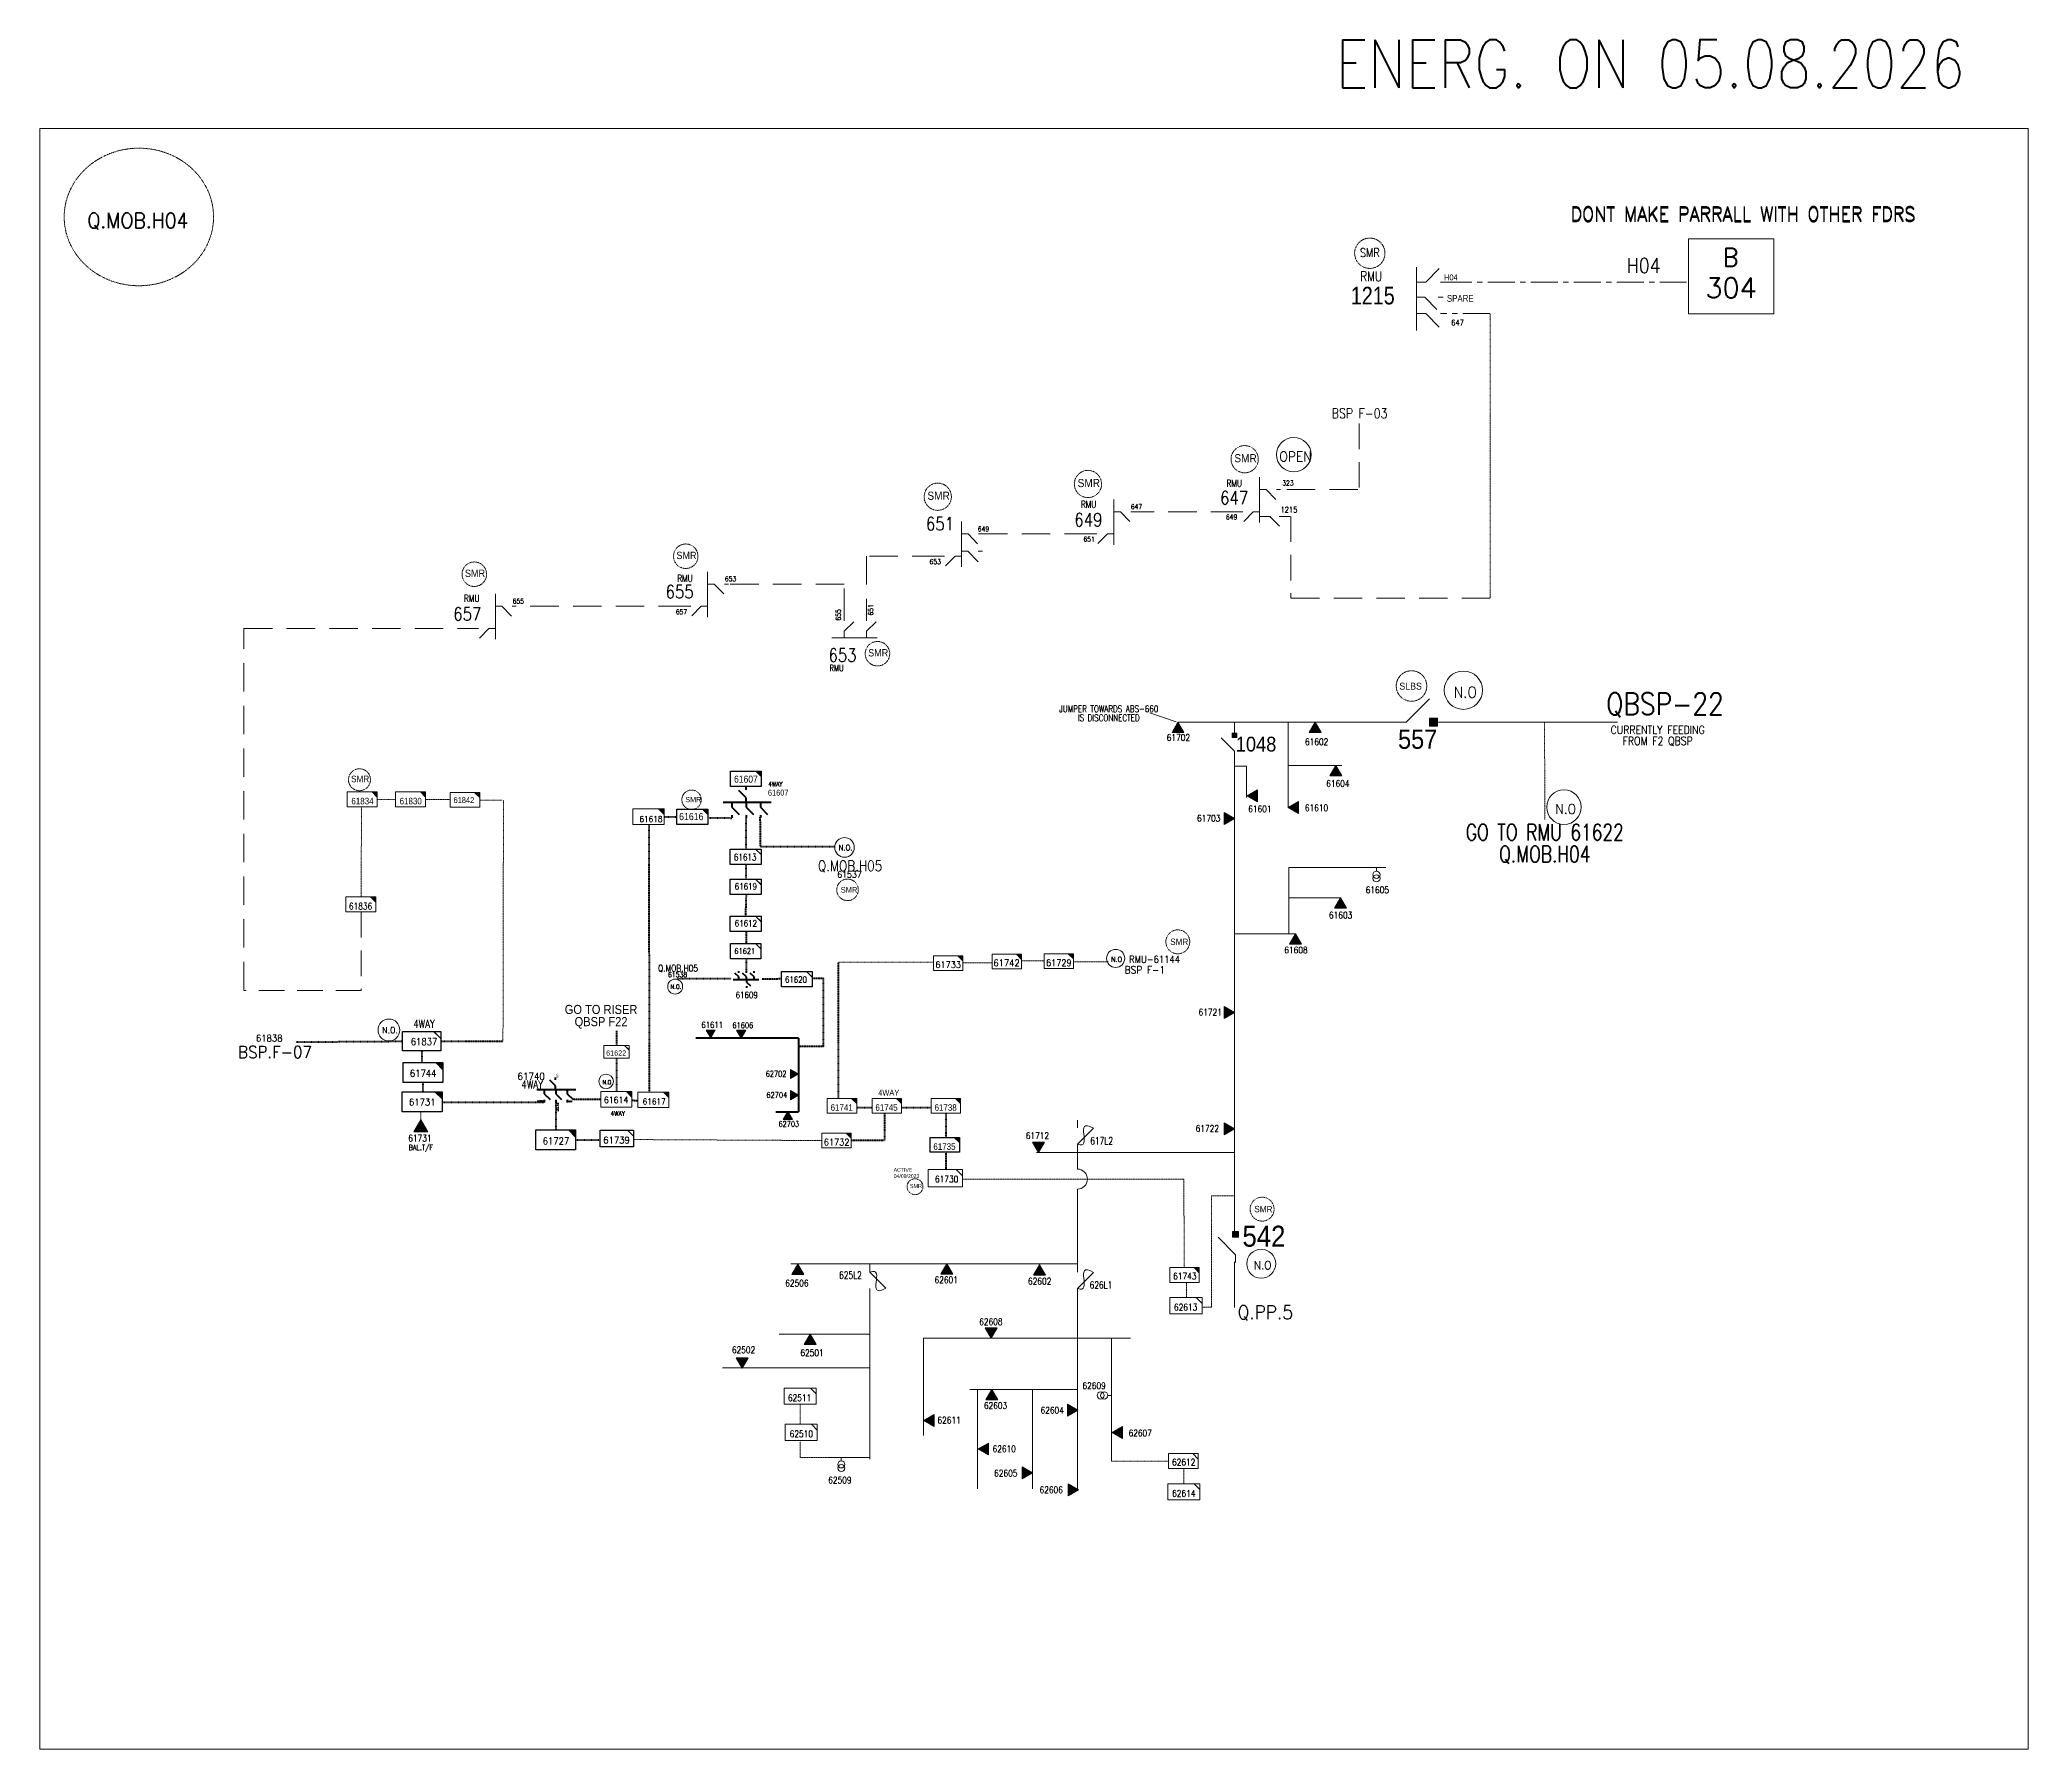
# Model space of a CAD drawing. Header units: metres. Extents: x 65984 to 144644, y -19036 to 23726.
# Drawn here: x 90215 to 92260, y 11497 to 13256 of the extents above; entities that cross this region are included whole.
import ezdxf
from ezdxf.enums import TextEntityAlignment as Align

# ---------------------------------------------------------------- set-up
doc = ezdxf.new("R2010")
doc.units = ezdxf.units.M
doc.header["$MEASUREMENT"] = 0
for name, pattern in [('( Center )', [2, 1.25, -0.25, 0.25, -0.25]), ('DGN Style 2', [0.023128, 0, -0.023128]), ('DGN Style 3', [0.013877, 0, -0.013877]), ('HIDDEN2', [2381.25, 1587.5, -793.75])]:
    doc.linetypes.add(name, pattern=pattern)
doc.layers.get('0').update_dxf_attribs({"color": 95, "lineweight": 40})
for name, color, linetype, lineweight in [('ABS', 7, 'Continuous', 40), ('ABS NUMBER', 112, 'Continuous', 30), ('d_eos', 111, 'Continuous', 40), ('d_eos no', 121, 'Continuous', 40), ('d_fco text', 95, 'Continuous', 40), ('d_switch', 95, 'Continuous', 40), ('d_tf', 1, 'Continuous', 40), ('d_tf no', 6, 'Continuous', 40), ('d_ug cable', 95, 'Continuous', 40), ('d_village name', 7, 'Continuous', 40), ('FDR  1  16', 234, 'Continuous', 40), ('fedr no', 95, 'Continuous', 40), ('GRID STATION  04', 7, 'Continuous', 40), ('Level 37', 7, 'Continuous', 0), ('O H MAIN FEEDER', 4, 'Continuous', 100), ('SW N O', 114, 'Continuous', 30)]:
    doc.layers.add(name, color=color, linetype=linetype, lineweight=lineweight)
doc.styles.add('NASKHF', font='naskhf.shx', dxfattribs={"height": 8})
doc.styles.add('Style-Arial', font='arial.ttf')
doc.styles.add('Style-ENGINEERING', font='ENGINEERING.shx')
doc.styles.add('Style-msdefault', font='msdefault.shx')
doc.styles.add('Style-simplex', font='simplex.shx')
doc.styles.add('Style-STANDARD', font='STANDARD.shx')

msp = doc.modelspace()

# ---------------------------------------------------------------- texts
at = {"color": 7, "linetype": 'Continuous', "lineweight": 13, "ltscale": 1.44, "style": 'Style-STANDARD', "width": 0.833333}
for s, p in [('617L2', (91307.1, 12122.8)), ('625L2', (91048.7, 11984.6)), ('626L1', (91306.4, 11974.5))]:
    msp.add_text(s, height=7.37, dxfattribs=at).set_placement(p, align=Align.MIDDLE_CENTER)
at = {"color": 6, "linetype": 'Continuous', "lineweight": 80, "ltscale": 1.918289, "insert": (91762.9, 12428.2), "char_height": 16.863, "attachment_point": 5, "line_spacing_factor": 0.8, "style": 'Style-STANDARD'}
msp.add_mtext('\\H1x;\\W0.833333;GO TO RMU 61622\\PQ.MOB.H04', dxfattribs=at)
at = {"layer": 'ABS NUMBER', "color": 7, "lineweight": 13, "style": 'Style-Arial', "width": 0.88}
msp.add_text('1048', height=15.26, dxfattribs=at).set_placement((91465.9, 12530.9), align=Align.MIDDLE_CENTER)
at = {"layer": 'ABS NUMBER', "color": 2, "lineweight": 13, "style": 'Style-Arial', "width": 0.88}
for s, height, p in [('557', 19.67, (91632.1, 12535.9)), ('542', 21.55, (91474, 12024.7))]:
    msp.add_text(s, height=height, dxfattribs=at).set_placement(p, align=Align.MIDDLE_CENTER)
at = {"layer": 'd_eos no', "color": 7, "linetype": 'Continuous', "lineweight": 13, "ltscale": 0.8397, "style": 'Style-msdefault', "width": 0.833333}
msp.add_text('H04', height=5.99, dxfattribs=at).set_placement((91659.3, 13008.1))
at = {"layer": 'd_eos no', "color": 2, "linetype": 'Continuous', "lineweight": 13, "ltscale": 1.5552, "style": 'Style-msdefault', "width": 0.833333}
msp.add_text('1215', height=18.2, dxfattribs=at).set_placement((91563.4, 12983.2))
at = {"layer": 'd_tf no', "color": 1, "linetype": 'Continuous', "lineweight": 40, "style": 'Style-msdefault', "width": 0.945946}
for s, height, p in [('SLBS', 7.17, (91613.3, 12594.1)), ('SMR', 5.35, (90878.9, 12476.5)), ('SMR', 5.95, (91038.6, 12384)), ('SMR', 6.61, (91377.6, 12330.9)), ('SMR', 6.61, (91464.2, 12055.9))]:
    msp.add_text(s, height=height, dxfattribs=at).set_placement(p, align=Align.TOP_LEFT)
at = {"layer": 'd_tf no', "color": 1, "linetype": 'Continuous', "lineweight": 13, "ltscale": 1.44, "width": 0.909091}
for s, height, style, p in [('61702', 6.76, 'Style-STANDARD', (91386, 12537.6)), ('61602', 6.76, 'Style-STANDARD', (91528.2, 12533.3)), ('61604', 6.76, 'Style-STANDARD', (91550.1, 12490.3)), ('61830', 6.76, 'Style-msdefault', (90596.4, 12472.3)), ('61703', 6.76, 'Style-STANDARD', (91417.2, 12454.6)), ('61601', 6.76, 'Style-STANDARD', (91469.8, 12464.2)), ('61610', 6.76, 'Style-STANDARD', (91528.1, 12465.3)), ('61605', 6.76, 'Style-STANDARD', (91590.7, 12380.9)), ('61836', 6.76, 'Style-STANDARD', (90544.8, 12364.1)), ('61603', 6.76, 'Style-STANDARD', (91552.9, 12354.9)), ('61608', 6.76, 'Style-STANDARD', (91507, 12319.1)), ('61733', 6.76, 'Style-simplex', (91149.2, 12304)), ('61729', 6.76, 'Style-simplex', (91263, 12306)), ('61721', 6.76, 'Style-STANDARD', (91418.7, 12255.1)), ('61741', 6.76, 'Style-msdefault', (91039.7, 12157.1)), ('61745', 6.76, 'Style-msdefault', (91085.8, 12157.1)), ('61738', 6.76, 'Style-msdefault', (91146.6, 12157.1)), ('61731', 6.76, 'Style-STANDARD', (90605.9, 12125.5)), ('61712', 6.76, 'Style-STANDARD', (91241, 12128.1)), ('61722', 6.76, 'Style-STANDARD', (91415.8, 12135.6)), ('BAL.T/F', 5.29, 'Style-STANDARD', (90606.8, 12116)), ('61732', 6.76, 'Style-simplex', (91034.5, 12121.4)), ('61743', 6.76, 'Style-STANDARD', (91392.6, 11983.7)), ('62506', 6.76, 'Style-STANDARD', (90993.6, 11976.4)), ('62601', 6.76, 'Style-STANDARD', (91147.2, 11979.7)), ('62602', 6.76, 'Style-STANDARD', (91243.3, 11978.4)), ('62613', 6.76, 'Style-STANDARD', (91393.5, 11951.6)), ('62608', 6.76, 'Style-STANDARD', (91193.1, 11936.7)), ('62502', 6.76, 'Style-STANDARD', (90938.8, 11907.7)), ('62501', 6.76, 'Style-STANDARD', (91009.2, 11904.8)), ('62609', 6.76, 'Style-STANDARD', (91299.3, 11870.9)), ('62511', 6.76, 'Style-STANDARD', (90996.4, 11858.4)), ('62603', 6.76, 'Style-STANDARD', (91198, 11850.4)), ('62604', 6.76, 'Style-STANDARD', (91256.2, 11845.6)), ('62510', 6.76, 'Style-STANDARD', (90998.2, 11821.4)), ('62611', 6.76, 'Style-STANDARD', (91150.2, 11835.4)), ('62607', 6.76, 'Style-STANDARD', (91346.8, 11822.2)), ('62610', 6.76, 'Style-STANDARD', (91206.9, 11805.9)), ('62605', 6.76, 'Style-STANDARD', (91208.5, 11780.8)), ('62612', 6.76, 'Style-STANDARD', (91391.5, 11792.3)), ('62509', 6.76, 'Style-STANDARD', (91037.8, 11773.8)), ('62606', 6.76, 'Style-STANDARD', (91255.2, 11763.7)), ('62614', 6.76, 'Style-STANDARD', (91391.6, 11760.1))]:
    msp.add_text(s, height=height, dxfattribs=dict(at, style=style)).set_placement(p, align=Align.MIDDLE_CENTER)
at = {"layer": 'd_tf no', "color": 1, "linetype": 'Continuous', "lineweight": 40, "ltscale": 1.45655, "style": 'Style-msdefault', "width": 0.909091}
msp.add_text('61607', height=7.21, dxfattribs=at).set_placement((90941.2, 12494.9), align=Align.MIDDLE_CENTER)
at = {"layer": 'd_tf no', "color": 1, "linetype": 'Continuous', "lineweight": 13, "ltscale": 1.296, "width": 0.909091}
for s, style, p in [('61842', 'Style-msdefault', (90651.1, 12473.3)), ('61618', 'Style-simplex', (90843.5, 12453.8)), ('61617', 'Style-simplex', (90846.8, 12163.3))]:
    msp.add_text(s, height=6.08, dxfattribs=dict(at, style=style)).set_placement(p, align=Align.MIDDLE_CENTER)
at = {"layer": 'd_tf no', "color": 7, "linetype": 'Continuous', "lineweight": 40, "ltscale": 1.296, "style": 'Style-msdefault', "width": 0.909091}
msp.add_text('61607', height=6.08, dxfattribs=at).set_placement((90974.4, 12481), align=Align.MIDDLE_CENTER)
at = {"layer": 'd_tf no', "color": 7, "linetype": 'Continuous', "lineweight": 13, "ltscale": 1.296, "style": 'Style-simplex', "width": 0.909091}
for p in [(90971.5, 12489.8), (90809.4, 12150.9)]:
    msp.add_text('4WAY', height=4.76, dxfattribs=at).set_placement(p, align=Align.MIDDLE_CENTER)
at = {"layer": 'd_tf no', "color": 2, "linetype": 'Continuous', "lineweight": 13, "ltscale": 1.44, "width": 0.909091}
for s, style, p in [('61834', 'Style-msdefault', (90546.8, 12472.3)), ('61730', 'Style-STANDARD', (91147.7, 12083.5))]:
    msp.add_text(s, height=6.76, dxfattribs=dict(at, style=style)).set_placement(p, align=Align.MIDDLE_CENTER)
at = {"layer": 'd_tf no', "color": 2, "linetype": 'Continuous', "lineweight": 40, "ltscale": 1.479549, "style": 'Style-msdefault', "width": 0.909091}
msp.add_text('61616', height=7.4, dxfattribs=at).set_placement((90885, 12456.4), align=Align.MIDDLE_CENTER)
at = {"layer": 'd_tf no', "color": 1, "linetype": 'Continuous', "lineweight": 40, "ltscale": 0.999472, "style": 'Style-STANDARD', "width": 0.909091}
msp.add_text('61613', height=6.55, dxfattribs=at).set_placement((90940.4, 12414.6), align=Align.MIDDLE_CENTER)
at = {"layer": 'd_tf no', "color": 1, "linetype": 'Continuous', "lineweight": 40, "ltscale": 0.990824, "style": 'Style-STANDARD', "width": 0.909091}
for s, p in [('61619', (90941.2, 12384.5)), ('61612', (90941.2, 12346.5))]:
    msp.add_text(s, height=6.48, dxfattribs=at).set_placement(p, align=Align.MIDDLE_CENTER)
at = {"layer": 'd_tf no', "color": 1, "linetype": 'Continuous', "lineweight": 40, "ltscale": 0.891742, "style": 'Style-STANDARD', "width": 0.909091}
msp.add_text('61621', height=5.83, dxfattribs=at).set_placement((90940, 12318), align=Align.MIDDLE_CENTER)
at = {"layer": 'd_tf no', "color": 1, "linetype": 'Continuous', "lineweight": 13, "ltscale": 1.416526, "style": 'Style-simplex', "width": 0.909091}
msp.add_text('61742', height=6.93, dxfattribs=at).set_placement((91209.3, 12305.8), align=Align.MIDDLE_CENTER)
at = {"layer": 'd_tf no', "color": 1, "linetype": 'Continuous', "lineweight": 40, "ltscale": 0.986757, "style": 'Style-STANDARD', "width": 0.909091}
msp.add_text('61609', height=6.44, dxfattribs=at).set_placement((90942, 12272.8), align=Align.MIDDLE_CENTER)
at = {"layer": 'd_tf no', "color": 1, "linetype": 'Continuous', "lineweight": 40, "ltscale": 0.945016, "style": 'Style-STANDARD', "width": 0.909091}
msp.add_text('61620', height=6.35, dxfattribs=at).set_placement((90992.7, 12288.7), align=Align.MIDDLE_CENTER)
at = {"layer": 'd_tf no', "color": 6, "linetype": 'Continuous', "lineweight": 40, "ltscale": 1.0368, "style": 'Style-simplex', "width": 0.909091}
msp.add_text('61838', height=7.01, dxfattribs=at).set_placement((90450.9, 12228.4), align=Align.MIDDLE_CENTER)
at = {"layer": 'd_tf no', "color": 1, "linetype": 'Continuous', "lineweight": 40, "ltscale": 0.96372, "style": 'Style-STANDARD', "width": 0.909091}
msp.add_text('61611', height=6.23, dxfattribs=at).set_placement((90906.5, 12242.1), align=Align.MIDDLE_CENTER)
at = {"layer": 'd_tf no', "color": 1, "linetype": 'Continuous', "lineweight": 40, "ltscale": 0.920716, "style": 'Style-STANDARD', "width": 0.909091}
msp.add_text('61606', height=5.83, dxfattribs=at).set_placement((90938, 12241.6), align=Align.MIDDLE_CENTER)
at = {"layer": 'd_tf no', "color": 1, "linetype": 'Continuous', "lineweight": 40, "ltscale": 1.0368, "style": 'Style-simplex', "width": 0.909091}
for s, p in [('61837', (90610.1, 12224.8)), ('61744', (90609.2, 12192.3)), ('61731', (90608.3, 12162.6)), ('61727', (90745.8, 12122.7)), ('61739', (90808.1, 12123.5))]:
    msp.add_text(s, height=7.01, dxfattribs=at).set_placement(p, align=Align.MIDDLE_CENTER)
at = {"layer": 'd_tf no', "color": 20, "linetype": 'Continuous', "lineweight": 13, "ltscale": 0.8748, "style": 'Style-msdefault', "width": 0.909091}
msp.add_text('61622', height=5.34, dxfattribs=at).set_placement((90807.7, 12213.1), align=Align.MIDDLE_CENTER)
at = {"layer": 'd_tf no', "color": 7, "linetype": 'Continuous', "lineweight": 40, "ltscale": 1.100767, "style": 'Style-simplex', "width": 0.909091}
msp.add_text('61740', height=7.18, dxfattribs=at).set_placement((90720.3, 12189.3), align=Align.MIDDLE_CENTER)
at = {"layer": 'd_tf no', "color": 1, "linetype": 'Continuous', "lineweight": 40, "ltscale": 0.948645, "style": 'Style-STANDARD', "width": 0.909091}
msp.add_text('62702', height=6.02, dxfattribs=at).set_placement((90972.2, 12191.7), align=Align.MIDDLE_CENTER)
at = {"layer": 'd_tf no', "color": 1, "linetype": 'Continuous', "lineweight": 40, "ltscale": 0.924438, "style": 'Style-STANDARD', "width": 0.909091}
msp.add_text('62704', height=5.87, dxfattribs=at).set_placement((90973, 12169.9), align=Align.MIDDLE_CENTER)
at = {"layer": 'd_tf no', "color": 2, "linetype": 'Continuous', "lineweight": 13, "ltscale": 1.296, "style": 'Style-msdefault', "width": 0.909091}
msp.add_text('4WAY', height=6.08, dxfattribs=at).set_placement((91088.1, 12172.3), align=Align.MIDDLE_CENTER)
at = {"layer": 'd_tf no', "color": 1, "linetype": 'Continuous', "lineweight": 40, "ltscale": 0.41472, "style": 'Style-simplex', "width": 0.909091}
msp.add_text('61731', height=1.58, dxfattribs=at).set_placement((90729.8, 12163.4), align=Align.MIDDLE_CENTER)
at = {"layer": 'd_tf no', "color": 1, "linetype": 'Continuous', "lineweight": 40, "ltscale": 0.538101, "style": 'Style-simplex', "width": 0.909091}
msp.add_text('61727', height=2.3, rotation=270, dxfattribs=at).set_placement((90747.4, 12157.4), align=Align.MIDDLE_CENTER)
at = {"layer": 'd_tf no', "color": 1, "linetype": 'Continuous', "lineweight": 13, "ltscale": 0.546765, "style": 'Style-simplex', "width": 0.909091}
msp.add_text('61614', height=1.2, dxfattribs=at).set_placement((90760, 12163.3), align=Align.MIDDLE_CENTER)
at = {"layer": 'd_tf no', "color": 1, "linetype": 'Continuous', "lineweight": 13, "ltscale": 1.354645, "style": 'Style-simplex', "width": 0.909091}
msp.add_text('61614', height=6.5, dxfattribs=at).set_placement((90807.7, 12164.9), align=Align.MIDDLE_CENTER)
at = {"layer": 'd_tf no', "color": 1, "linetype": 'Continuous', "lineweight": 40, "ltscale": 0.911521, "style": 'Style-STANDARD', "width": 0.909091}
msp.add_text('62703', height=5.75, dxfattribs=at).set_placement((90985.3, 12140.2), align=Align.MIDDLE_CENTER)
at = {"layer": 'd_tf no', "color": 1, "linetype": 'Continuous', "lineweight": 40, "ltscale": 1.44, "style": 'Style-msdefault', "width": 0.909091}
msp.add_text('61735', height=6.76, dxfattribs=at).set_placement((91145.4, 12116.9), align=Align.MIDDLE_CENTER)
at = {"layer": 'd_tf no', "color": 1, "linetype": 'Continuous', "lineweight": 13, "style": 'Style-msdefault', "width": 0.947368}
msp.add_text('SMR', height=4.07, dxfattribs=at).set_placement((91109.8, 12078.4), align=Align.TOP_LEFT)
at = {"layer": 'd_tf no', "color": 1, "linetype": 'Continuous', "lineweight": 40, "ltscale": 2.272262, "insert": (91582.9, 13036.5), "char_height": 8.907, "attachment_point": 5, "line_spacing_factor": 1.2, "style": 'Style-STANDARD'}
msp.add_mtext('\\H1x;\\W0.909091;SMR\\P', dxfattribs=at)
at = {"layer": 'd_tf no', "color": 2, "lineweight": 13, "attachment_point": 1, "style": 'NASKHF'}
for insert, char_height in [((91443.6, 12829.2), 8.362), ((91282.4, 12803.7), 8.362), ((91127.9, 12790.6), 8.362), ((90869.7, 12728.8), 7.526), ((90652.2, 12710.4), 7.526), ((91066.9, 12628.6), 7.526), ((90535.1, 12498.5), 6.774)]:
    msp.add_mtext('\\Fmsdefault;\\H1x;\\W0.925;SMR\\P', dxfattribs=dict(at, insert=insert, char_height=char_height))
at = {"layer": 'd_tf no', "color": 2, "linetype": 'Continuous', "lineweight": 13, "ltscale": 1.139163, "insert": (91879, 12539.5), "char_height": 8.499, "attachment_point": 5, "line_spacing_factor": 0.8, "style": 'Style-STANDARD'}
msp.add_mtext('\\H1x;\\W0.909091;CURRENTLY FEEDING \\PFROM F2 QBSP', dxfattribs=at)
at = {"layer": 'd_tf no', "color": 6, "linetype": 'Continuous', "lineweight": 40, "ltscale": 1.763028, "insert": (90792.2, 12250.4), "char_height": 9.373, "attachment_point": 5, "line_spacing_factor": 0.8, "style": 'Style-ENGINEERING'}
msp.add_mtext('\\Fmsdefault;\\H1x;\\W0.909091;GO TO RISER \\PQBSP F22', dxfattribs=at)
at = {"layer": 'd_tf no', "color": 121, "linetype": 'Continuous', "lineweight": 40, "insert": (91093.2, 12094.9), "char_height": 3.839, "attachment_point": 1, "style": 'NASKHF'}
msp.add_mtext('\\Fmsdefault;\\H1x;\\W0.945946;ACTIVE\\P04/09/2023', dxfattribs=at)
at = {"layer": 'fedr no', "color": 6, "linetype": 'Continuous', "lineweight": 13, "style": 'Style-STANDARD', "width": 0.909091}
msp.add_text('QBSP-22', height=22.71, dxfattribs=at).set_placement((91886.5, 12572.3), align=Align.MIDDLE_CENTER)
at = {"layer": 'fedr no', "color": 6, "linetype": 'Continuous', "lineweight": 13, "attachment_point": 5, "style": 'Style-STANDARD'}
for s, insert, char_height in [('\\H0.792701x;Q.MOB.H04', (90315.8, 13068.8), 19.643), ('BSP.F-07', (90456.8, 12214.1), 12.46), ('Q.PP.5', (91475.4, 11945.8), 14)]:
    msp.add_mtext(s, dxfattribs=dict(at, insert=insert, char_height=char_height))
at = {"layer": 'fedr no', "color": 2, "linetype": 'Continuous', "lineweight": 13, "char_height": 18.308, "attachment_point": 5, "style": 'Style-STANDARD'}
for insert in [(91966.7, 13076.7), (91966.7, 13076), (91966.7, 13075.4)]:
    msp.add_mtext('\\H0.792701x;DONT MAKE PARRALL WITH OTHER FDRS', dxfattribs=dict(at, insert=insert))
at = {"layer": 'fedr no', "color": 6, "linetype": 'Continuous', "lineweight": 13, "attachment_point": 5, "style": 'Style-STANDARD'}
for s, insert, char_height, line_spacing_factor in [('\\Fsimplex;\\H1.6974x;\\W0.833333;Q.MOB.H05', (91048.3, 12405.2), 6.383, 1.018441), ('\\Fsimplex;\\H2.50705x;\\W0.833333;Q.MOB.H05', (90871.4, 12300), 2.686, 1.504231)]:
    msp.add_mtext(s, dxfattribs=dict(at, insert=insert, char_height=char_height, line_spacing_factor=line_spacing_factor))
at = {"layer": 'GRID STATION  04', "color": 7, "linetype": 'Continuous', "lineweight": 13, "ltscale": 1.276172, "style": 'Style-simplex', "width": 0.866667}
msp.add_text('H04', height=15.09, dxfattribs=at).set_placement((91864.6, 13023.2), align=Align.MIDDLE_CENTER)
at = {"layer": 'GRID STATION  04', "color": 1, "linetype": 'Continuous', "lineweight": 13, "ltscale": 2.077757, "style": 'Style-STANDARD'}
msp.add_text('B', height=19.1, dxfattribs=at).set_placement((91954, 13031.7), align=Align.MIDDLE_CENTER)
at = {"layer": 'GRID STATION  04', "color": 1, "linetype": 'Continuous', "lineweight": 13, "ltscale": 1.874826, "style": 'Style-simplex'}
msp.add_text('304', height=20.5, dxfattribs=at).set_placement((91954.5, 13000.2), align=Align.MIDDLE_CENTER)
at = {"layer": 'Level 37', "color": 2, "linetype": 'Continuous', "lineweight": 13, "ltscale": 1.5552, "style": 'Style-STANDARD', "width": 0.854701}
msp.add_text('RMU', height=10.09, dxfattribs=at).set_placement((91584.3, 13012.2), align=Align.MIDDLE_CENTER)
at = {"layer": 'Level 37', "color": 7, "linetype": 'Continuous', "lineweight": 13, "ltscale": 1.5552, "style": 'Style-msdefault', "width": 0.857143}
msp.add_text('SPARE', height=7.08, dxfattribs=at).set_placement((91662.2, 12993), align=Align.TOP_LEFT)
at = {"layer": 'Level 37', "color": 7, "linetype": 'Continuous', "lineweight": 13, "ltscale": 1.105012, "style": 'Style-STANDARD', "width": 0.909091}
for s, p in [('647', (91673.2, 12964.5)), ('1215', (91499.7, 12772))]:
    msp.add_text(s, height=5.93, dxfattribs=at).set_placement(p, align=Align.MIDDLE_CENTER)
at = {"layer": 'Level 37', "color": 55, "linetype": 'Continuous', "lineweight": 13, "ltscale": 2.380925, "style": 'Style-STANDARD', "width": 0.909091}
msp.add_text('BSP F-03', height=9.95, dxfattribs=at).set_placement((91572.4, 12871.2), align=Align.MIDDLE_CENTER)
at = {"layer": 'Level 37', "color": 2, "linetype": 'Continuous', "lineweight": 13, "ltscale": 1.44, "style": 'Style-STANDARD'}
for s, height, width, p in [('647', 13.52, 0.909091, (91443.3, 12784.2)), ('RMU', 7.19, 0.854701, (91443.5, 12799.3)), ('651', 13.52, 0.909091, (91140.8, 12757.6)), ('649', 13.52, 0.909091, (91293.4, 12761.7)), ('RMU', 7.19, 0.854701, (91293.7, 12777.5)), ('647', 5.02, 0.909091, (91342.9, 12775.1)), ('649', 5.02, 0.909091, (91185.5, 12752.3)), ('651', 5.02, 0.909091, (91294.2, 12741.8)), ('RMU', 7.19, 0.854701, (90878.5, 12701.6)), ('653', 5.02, 0.909091, (90925.4, 12700.9)), ('653', 5.02, 0.909091, (91135.9, 12718.6)), ('RMU', 7.19, 0.854701, (90659.2, 12680.8)), ('655', 13.52, 0.909091, (90873, 12687.7)), ('657', 13.52, 0.909091, (90654.6, 12664.8)), ('655', 5.02, 0.909091, (90707.1, 12678)), ('657', 5.02, 0.909091, (90874.9, 12667))]:
    msp.add_text(s, height=height, dxfattribs=dict(at, width=width)).set_placement(p, align=Align.MIDDLE_CENTER)
at = {"layer": 'Level 37', "color": 7, "linetype": 'Continuous', "lineweight": 13, "ltscale": 1.44, "style": 'Style-STANDARD', "width": 0.909091}
for s, p in [('323', (91498.7, 12799.5)), ('649', (91440.8, 12764.6))]:
    msp.add_text(s, height=5.02, dxfattribs=at).set_placement(p, align=Align.MIDDLE_CENTER)
at = {"layer": 'Level 37', "color": 2, "linetype": 'Continuous', "lineweight": 13, "ltscale": 1.44, "style": 'Style-STANDARD', "width": 0.909091}
for s, height, rotation, p in [('655', 5.02, 89.9923, (91036.2, 12663.8)), ('651', 5.02, 90, (91069.6, 12669)), ('653', 13.52, 359.9923, (91040.5, 12622.4))]:
    msp.add_text(s, height=height, rotation=rotation, dxfattribs=at).set_placement(p, align=Align.MIDDLE_CENTER)
at = {"layer": 'Level 37', "color": 2, "linetype": 'Continuous', "lineweight": 13, "ltscale": 1.296, "style": 'Style-STANDARD', "width": 0.854701}
msp.add_text('RMU', height=6.47, dxfattribs=at).set_placement((91034.4, 12609.1), align=Align.MIDDLE_CENTER)
at = {"layer": 'Level 37', "color": 2, "linetype": 'Continuous', "lineweight": 13, "ltscale": 1.1664, "style": 'Style-simplex', "width": 0.909091}
msp.add_text('61537', height=6.49, dxfattribs=at).set_placement((91047.7, 12396.8), align=Align.MIDDLE_CENTER)
at = {"layer": 'Level 37', "color": 2, "linetype": 'Continuous', "lineweight": 13, "ltscale": 1.313187, "style": 'Style-simplex', "width": 0.909091}
msp.add_text('RMU-61144', height=6.96, dxfattribs=at).set_placement((91361.5, 12309.5), align=Align.MIDDLE_CENTER)
at = {"layer": 'Level 37', "color": 2, "linetype": 'Continuous', "lineweight": 13, "ltscale": 0.968942, "style": 'Style-simplex', "width": 0.909091}
msp.add_text('61538', height=5.06, dxfattribs=at).set_placement((90870.9, 12293.8), align=Align.MIDDLE_CENTER)
at = {"layer": 'Level 37', "color": 6, "linetype": 'Continuous', "lineweight": 13, "ltscale": 0.947648, "style": 'Style-simplex', "width": 0.909091}
msp.add_text(' BSP F-1', height=7.55, dxfattribs=at).set_placement((91349.2, 12298.7), align=Align.MIDDLE_CENTER)
at = {"layer": 'Level 37', "color": 7, "linetype": 'Continuous', "lineweight": 53, "ltscale": 1.152, "style": 'Style-STANDARD', "width": 0.854701}
for p in [(90610.1, 12243.3), (90721.4, 12180.7)]:
    msp.add_text('4WAY', height=8.28, dxfattribs=at).set_placement(p, align=Align.MIDDLE_CENTER)
at = {"layer": 'Level 37', "color": 1, "linetype": 'Continuous', "lineweight": 53, "ltscale": 0.556458, "style": 'Style-msdefault', "width": 0.857143}
msp.add_text('T-OFF', height=2.06, rotation=270, dxfattribs=at).set_placement((90746.3, 12186.2), align=Align.RIGHT)
at = {"layer": 'Level 37', "color": 1, "linetype": 'Continuous', "lineweight": 13, "ltscale": 3.313648, "insert": (91871.4, 13230.7), "char_height": 49.547, "attachment_point": 5, "line_spacing_factor": 0.6, "style": 'Style-STANDARD'}
msp.add_mtext('\\H1x;\\W0.909091;ENERG. ON 05.08.2026', dxfattribs=at)
at = {"layer": 'Level 37', "color": 2, "linetype": 'Continuous', "lineweight": 13, "ltscale": 1.236676, "insert": (91314.4, 12562.6), "char_height": 6.904, "attachment_point": 5, "line_spacing_factor": 0.8, "style": 'Style-STANDARD'}
msp.add_mtext('\\H1x;\\W0.854701;JUMPER TOWARDS ABS-660\\PIS DISCONNECTED\\P', dxfattribs=at)

# ---------------------------------------------------------------- blocks, each defined once
blk = doc.blocks.new('*U4352')
at = {"layer": 'd_eos', "color": 2, "linetype": 'Continuous', "lineweight": 13, "ltscale": 0.919211}
for p, q in [((0, -16.2), (0, 16.2)), ((-12.1, 7.4), (-14.9, 7.4)), ((-4.7, 7.4), (-11.5, 0.4)), ((0, 7.4), (-4.7, 7.4)), ((0, -8.4), (4.6, -8.4)), ((4.6, -8.4), (11.4, -15.4)), ((12.1, -8.4), (14.9, -8.4))]:
    blk.add_line(p, q, dxfattribs=at)
blk = doc.blocks.new('*U4353')
at = {"layer": 'd_eos', "color": 2, "linetype": 'Continuous', "lineweight": 13, "ltscale": 0.919211}
for p, q in [((0, -16.2), (0, 16.2)), ((-12.1, 7.4), (-14.9, 7.4)), ((-4.7, 7.4), (-11.5, 0.4)), ((0, 7.4), (-4.7, 7.4)), ((0, -8.4), (4.6, -8.4)), ((4.6, -8.4), (11.4, -15.4)), ((12.1, -8.4), (14.9, -8.4))]:
    blk.add_line(p, q, dxfattribs=at)
blk = doc.blocks.new('SS_1_2')
at = {"layer": 'd_village name', "color": 0, "linetype": 'ByBlock', "lineweight": -2, "ltscale": 500, "flags": 128}
blk.add_lwpolyline([(3475, 2125), (5225, 2125), (5225, 375)], close=True, dxfattribs=at)
at = {"layer": 'd_village name', "color": 0, "linetype": 'ByBlock', "lineweight": -2, "ltscale": 500, "extrusion": (0, 0, -1)}
blk.add_solid([(-3475, 2125), (-5225, 2125), (-5225, 375)], dxfattribs=at)
at = {"layer": 'd_village name', "color": 0, "linetype": 'ByBlock', "lineweight": -2, "ltscale": 500}
blk.add_3dface([(-4775, 2125), (5225, 2125), (5225, -2875), (-4775, -2875)], dxfattribs=at)
blk = doc.blocks.new('TRANS_2_2')
at = {"color": 0, "linetype": 'Continuous', "lineweight": -2, "ltscale": 500, "flags": 128}
blk.add_lwpolyline([(8668600, 4991700), (8668600, -5008300), (9500, -8300)], close=True, dxfattribs=at)
at = {"color": 0, "linetype": 'Continuous', "lineweight": -2, "ltscale": 500}
blk.add_solid([(8668600, 4991700), (8668600, -5008300), (9500, -8300)], dxfattribs=at)
blk = doc.blocks.new('TFU_1_2')
at = {"layer": 'd_switch', "color": 0, "linetype": 'Continuous', "lineweight": -2, "ltscale": 500}
blk.add_line((0, 5000), (0, 0), dxfattribs=at)
for centre in [(0, 15000), (0, 10000)]:
    blk.add_circle(centre, 5000, dxfattribs=at)
blk = doc.blocks.new('ABS2_1_1')
at = {"color": 0, "linetype": 'ByBlock', "lineweight": -2, "ltscale": 500}
for q in [(-29900, 43500), (0, 0)]:
    blk.add_line((0, 13600), q, dxfattribs=at)
at = {"color": 0, "linetype": 'ByBlock', "lineweight": -2, "ltscale": 500, "flags": 128}
for points in [[(5000, 43600), (-5000, 43600), (-5000, 53600), (5000, 53600)], [(3791, 49653), (3791, 49653), (3791, 49653)]]:
    blk.add_lwpolyline(points, close=True, dxfattribs=at)
at = {"color": 0, "linetype": 'ByBlock', "lineweight": -2, "ltscale": 500}
for points in [[(5000, 43600), (-5000, 43600), (5000, 53600), (-5000, 53600)], [(3791, 49653), (3791, 49653), (3791, 49653)]]:
    blk.add_solid(points, dxfattribs=at)
blk = doc.blocks.new('TF_1_3')
at = {"layer": 'd_village name', "color": 0, "linetype": 'Continuous', "lineweight": -2, "ltscale": 500}
blk.add_line((3150, 2475), (4950, 675), dxfattribs=at)
blk.add_3dface([(-5050, 2475), (4950, 2475), (4950, -2525), (-5050, -2525)], dxfattribs=at)
blk = doc.blocks.new('FUSE01_1')
at = {"color": 0, "linetype": 'ByBlock', "lineweight": -2, "ltscale": 500}
blk.add_line((0, -8575), (0, -11275), dxfattribs=at)
at = {"color": 0, "linetype": 'ByBlock', "lineweight": -2, "ltscale": 500, "flags": 128}
blk.add_lwpolyline([(0, 25), (0, -2875), (-5600, -8475)], dxfattribs=at)
at = {"color": 0, "linetype": 'ByBlock', "lineweight": -2, "ltscale": 500}
blk.add_open_spline([(-5600, -8475), (1700, -12675), (-5800, -675), (0, -2875)], degree=3, dxfattribs=at)
blk = doc.blocks.new('SS_1_1')
at = {"layer": 'd_village name', "color": 0, "linetype": 'ByBlock', "lineweight": -2, "ltscale": 500, "flags": 128}
blk.add_lwpolyline([(3475, 2125), (5225, 2125), (5225, 375)], close=True, dxfattribs=at)
at = {"layer": 'd_village name', "color": 0, "linetype": 'ByBlock', "lineweight": -2, "ltscale": 500, "extrusion": (0, 0, -1)}
blk.add_solid([(-3475, 2125), (-5225, 2125), (-5225, 375)], dxfattribs=at)
at = {"layer": 'd_village name', "color": 0, "linetype": 'ByBlock', "lineweight": -2, "ltscale": 500}
blk.add_3dface([(-4775, 2125), (5225, 2125), (5225, -2875), (-4775, -2875)], dxfattribs=at)
blk = doc.blocks.new('*U4354')
at = {"color": 1, "linetype": 'Continuous', "lineweight": 13, "flags": 128}
blk.add_lwpolyline([(18.3, 14.3), (28.6, 14.3), (28.6, 4)], close=True, dxfattribs=at)
at = {"color": 1, "linetype": 'Continuous', "lineweight": 13, "ltscale": 0.843737, "xscale": 0.005720000000000002, "yscale": 0.005720000000000002, "zscale": 0.006084002084081082}
blk.add_blockref('TF_1_3', (0.3, 0.2), dxfattribs=at)
blk = doc.blocks.new('*U4355')
at = {"layer": 'SW N O', "color": 3, "lineweight": 13, "ltscale": 0.426762}
blk.add_circle((0, 0), 16.8, dxfattribs=at)
at = {"layer": 'SW N O', "color": 3, "lineweight": 13, "insert": (1.7, -1.8), "char_height": 9.6, "attachment_point": 5, "line_spacing_factor": 0.6, "style": 'Style-STANDARD'}
blk.add_mtext('N.O', dxfattribs=at)
blk = doc.blocks.new('*U4356')
at = {"layer": 'SW N O', "color": 3, "lineweight": 13, "ltscale": 0.426762}
blk.add_circle((0, 0), 16.8, dxfattribs=at)
at = {"layer": 'SW N O', "color": 3, "lineweight": 13, "insert": (1.7, -1.8), "char_height": 9.6, "attachment_point": 5, "line_spacing_factor": 0.6, "style": 'Style-STANDARD'}
blk.add_mtext('N.O', dxfattribs=at)
blk = doc.blocks.new('*U4357')
at = {"layer": 'SW N O', "color": 3, "lineweight": 13, "ltscale": 0.426762}
blk.add_circle((0, 0), 16.8, dxfattribs=at)
at = {"layer": 'SW N O', "color": 3, "lineweight": 13, "insert": (1.7, -1.8), "char_height": 9.6, "attachment_point": 5, "line_spacing_factor": 0.6, "style": 'Style-STANDARD'}
blk.add_mtext('N.O', dxfattribs=at)
blk = doc.blocks.new('*U4358')
at = {"layer": 'SW N O', "color": 3, "lineweight": 13, "ltscale": 0.426762}
blk.add_circle((0, 0), 16.8, dxfattribs=at)
at = {"layer": 'SW N O', "color": 3, "lineweight": 13, "insert": (1.7, -1.8), "char_height": 9.6, "attachment_point": 5, "line_spacing_factor": 0.6, "style": 'Style-STANDARD'}
blk.add_mtext('N.O', dxfattribs=at)
blk = doc.blocks.new('TF_1_1')
at = {"layer": 'd_village name', "color": 0, "linetype": 'Continuous', "lineweight": 30, "ltscale": 500}
blk.add_line((3150, 2475), (4950, 675), dxfattribs=at)
blk.add_3dface([(-5050, 2475), (4950, 2475), (4950, -2525), (-5050, -2525)], dxfattribs=at)
blk = doc.blocks.new('*U4359')
at = {"color": 1, "linetype": 'Continuous', "lineweight": 0, "flags": 128}
blk.add_lwpolyline([(18.3, 14.3), (28.6, 14.3), (28.6, 4)], close=True, dxfattribs=at)
at = {"color": 1, "linetype": 'Continuous', "lineweight": 30, "ltscale": 0.874787, "xscale": 0.005720000000000003, "yscale": 0.005720000000000003, "zscale": 0.006084002084081082}
blk.add_blockref('TF_1_1', (0.3, 0.2), dxfattribs=at)
blk = doc.blocks.new('*U4360')
at = {"layer": 'd_eos', "color": 7, "linetype": 'Continuous', "lineweight": 211, "ltscale": 0.550937}
for p, q in [((-11.7, 4.2), (-18.1, 10.4)), ((-11.7, 11), (-11.7, 13.6)), ((-11.7, 0), (-11.7, 4.2)), ((0.8, 4.2), (-5.6, 10.4)), ((0.8, 11), (0.8, 13.6)), ((0.8, 0), (0.8, 4.2)), ((13.4, 4.2), (7, 10.4)), ((13.4, 11), (13.4, 13.6)), ((13.4, 0), (13.4, 4.2)), ((-21.2, 0), (21.2, 0)), ((0.9, 0), (0.9, -4.3)), ((0.9, -4.3), (7.3, -10.5)), ((0.9, -11.1), (0.9, -13.6))]:
    blk.add_line(p, q, dxfattribs=at)
blk = doc.blocks.new('*U4361')
at = {"color": 1, "linetype": 'Continuous', "lineweight": 0, "flags": 128}
blk.add_lwpolyline([(18.3, 14.3), (28.6, 14.3), (28.6, 4)], close=True, dxfattribs=at)
at = {"color": 1, "linetype": 'Continuous', "lineweight": 30, "ltscale": 0.963463, "xscale": 0.005720000000000004, "yscale": 0.005720000000000004, "zscale": 0.005281005769042038}
blk.add_blockref('TF_1_1', (0.3, 0.2), dxfattribs=at)
blk = doc.blocks.new('TF_2_2')
at = {"layer": 'd_village name', "color": 0, "linetype": 'Continuous', "lineweight": 30, "ltscale": 500}
blk.add_line((3150, 2475), (4950, 675), dxfattribs=at)
blk.add_3dface([(-5050, 2475), (4950, 2475), (4950, -2525), (-5050, -2525)], dxfattribs=at)
blk = doc.blocks.new('exist.us-1000kva_1_1')
at = {"layer": 'd_village name', "color": 0, "linetype": 'Continuous', "lineweight": 0, "ltscale": 500, "flags": 128}
blk.add_lwpolyline([(19997, 6459), (16400, 10000), (20000, 10000)], close=True, dxfattribs=at)
at = {"layer": 'd_village name', "color": 0, "linetype": 'Continuous', "lineweight": 0, "ltscale": 500, "extrusion": (0, 0, -1)}
blk.add_solid([(-19997, 6459), (-16400, 10000), (-20000, 10000)], dxfattribs=at)
at = {"layer": 'd_village name', "color": 0, "linetype": 'DGN Style 3', "lineweight": 106, "ltscale": 500, "xscale": 2, "yscale": 2}
blk.add_blockref('TF_2_2', (10100, 5050), dxfattribs=at)
blk = doc.blocks.new('*U4362')
at = {"layer": 'SW N O', "color": 3, "lineweight": 13, "ltscale": 0.426762}
blk.add_circle((0, 0), 16.8, dxfattribs=at)
at = {"layer": 'SW N O', "color": 3, "lineweight": 13, "style": 'Style-STANDARD'}
blk.add_text('N.O.', height=9.6, dxfattribs=at).set_placement((1.7, -0.2), align=Align.MIDDLE_CENTER)
blk = doc.blocks.new('*U4363')
at = {"layer": 'SW N O', "color": 3, "lineweight": 13, "ltscale": 0.426762}
blk.add_circle((0, 0), 16.8, dxfattribs=at)
at = {"layer": 'SW N O', "color": 3, "lineweight": 13, "insert": (1.7, -1.8), "char_height": 9.6, "attachment_point": 5, "line_spacing_factor": 0.6, "style": 'Style-STANDARD'}
blk.add_mtext('N.O', dxfattribs=at)
blk = doc.blocks.new('TRANS_2_1')
at = {"color": 0, "linetype": 'Continuous', "lineweight": 0, "ltscale": 500, "flags": 128}
blk.add_lwpolyline([(8668600, 4991700), (8668600, -5008300), (9500, -8300)], close=True, dxfattribs=at)
at = {"color": 0, "linetype": 'Continuous', "lineweight": 0, "ltscale": 500}
blk.add_solid([(8668600, 4991700), (8668600, -5008300), (9500, -8300)], dxfattribs=at)
blk = doc.blocks.new('*U4364')
at = {"color": 1, "linetype": 'Continuous', "lineweight": 0, "ltscale": 0.818433, "flags": 128}
blk.add_lwpolyline([(25.7, 3.7), (16.4, 12.8), (25.7, 12.8)], close=True, dxfattribs=at)
at = {"color": 1, "linetype": 'Continuous', "lineweight": 30, "ltscale": 0.762254, "xscale": 0.005131051796615936, "yscale": 0.005131051796615936, "zscale": 0.004360454683100829}
blk.add_blockref('TF_1_1', (0.3, 0.1), dxfattribs=at)
blk = doc.blocks.new('*U4365')
at = {"color": 1, "linetype": 'Continuous', "lineweight": 0, "ltscale": 0.817867, "flags": 128}
blk.add_lwpolyline([(25.7, 3.7), (16.4, 12.8), (25.7, 12.8)], close=True, dxfattribs=at)
at = {"color": 1, "linetype": 'Continuous', "lineweight": 30, "ltscale": 0.761727, "xscale": 0.005131051796615936, "yscale": 0.005131051796615936, "zscale": 0.004364549351352364}
blk.add_blockref('TF_1_1', (0.3, 0.1), dxfattribs=at)
blk = doc.blocks.new('*U4366')
at = {"layer": 'SW N O', "color": 3, "lineweight": 13, "ltscale": 0.426762}
blk.add_circle((0, 0), 16.8, dxfattribs=at)
at = {"layer": 'SW N O', "color": 3, "lineweight": 13, "style": 'Style-STANDARD'}
blk.add_text('N.O.', height=9.6, dxfattribs=at).set_placement((1.7, -0.2), align=Align.MIDDLE_CENTER)
blk = doc.blocks.new('*U4367')
at = {"color": 1, "linetype": 'Continuous', "lineweight": 0, "ltscale": 0.785778, "flags": 128}
blk.add_lwpolyline([(25.7, 3.7), (16.4, 12.8), (25.7, 12.8)], close=True, dxfattribs=at)
at = {"color": 1, "linetype": 'Continuous', "lineweight": 30, "ltscale": 0.73184, "xscale": 0.005131051796615935, "yscale": 0.005131051796615935, "zscale": 0.003963445305726343}
blk.add_blockref('TF_1_1', (0.3, 0.1), dxfattribs=at)
blk = doc.blocks.new('*U4368')
at = {"layer": 'SW N O', "color": 3, "lineweight": 13, "ltscale": 0.426762}
blk.add_circle((0, 0), 16.8, dxfattribs=at)
at = {"layer": 'SW N O', "color": 3, "lineweight": 13, "style": 'Style-STANDARD'}
blk.add_text('N.O.', height=9.6, dxfattribs=at).set_placement((1.7, -0.2), align=Align.MIDDLE_CENTER)
blk = doc.blocks.new('*U4369')
at = {"layer": 'd_eos', "color": 7, "linetype": 'Continuous', "lineweight": 211, "ltscale": 0.459418}
for p, q in [((-11.7, 4.2), (-18.1, 10.4)), ((-11.7, 11), (-11.7, 13.6)), ((-11.7, 0), (-11.7, 4.2)), ((0.8, 4.2), (-5.6, 10.4)), ((0.8, 11), (0.8, 13.6)), ((0.8, 0), (0.8, 4.2)), ((13.4, 4.2), (7, 10.4)), ((13.4, 11), (13.4, 13.6)), ((13.4, 0), (13.4, 4.2)), ((-21.2, 0), (21.2, 0)), ((0.9, 0), (0.9, -4.3)), ((0.9, -4.3), (7.3, -10.5)), ((0.9, -11.1), (0.9, -13.6))]:
    blk.add_line(p, q, dxfattribs=at)
blk = doc.blocks.new('*U4370')
at = {"layer": 'SW N O', "color": 151, "lineweight": 13, "ltscale": 0.426762}
blk.add_circle((0, 0), 16.8, dxfattribs=at)
at = {"layer": 'SW N O', "color": 151, "lineweight": 13, "insert": (1.7, -1.8), "char_height": 9.6, "attachment_point": 5, "line_spacing_factor": 0.6, "style": 'Style-STANDARD'}
blk.add_mtext('OPEN', dxfattribs=at)
blk = doc.blocks.new('*U4066')
at = {"color": 20, "linetype": 'Continuous', "lineweight": 13, "flags": 128}
blk.add_lwpolyline([(18.3, 14.3), (28.6, 14.3), (28.6, 4)], close=True, dxfattribs=at)
at = {"color": 20, "linetype": 'Continuous', "lineweight": 13, "ltscale": 0.555285, "xscale": 0.005720000000000001, "yscale": 0.005720000000000001, "zscale": 0.00608400208408108}
blk.add_blockref('TF_1_3', (0.3, 0.2), dxfattribs=at)

# ---------------------------------------------------------------- linework, layer by layer
at = {"color": 1, "linetype": 'HIDDEN2', "lineweight": 13, "ltscale": 0.018436}
for p, q in [((91570.6, 12792.8), (91489.2, 12792.8)), ((91448.8, 12770), (91340, 12770)), ((91706.7, 12681), (91501.7, 12681)), ((90880.4, 12672.8), (90701.2, 12672.8))]:
    msp.add_line(p, q, dxfattribs=at)
at = {"color": 1, "linetype": 'Continuous', "lineweight": 13, "ltscale": 0.614538}
for p, q in [((91498.8, 12553.5), (91498.8, 12465.7)), ((91498.8, 12508.9), (91554, 12508.9)), ((91499.5, 12372.9), (91553.3, 12372.9)), ((91443.7, 12335.8), (91506.5, 12335.8)), ((91443.7, 12110.7), (91240.1, 12110.7)), ((91282.1, 12093.7), (91282.1, 12114.6)), ((91282.1, 11996.4), (91282.1, 12073.1)), ((91282.1, 11996.3), (90987.5, 11996.3)), ((91068.6, 11965.1), (91068.6, 11795.3)), ((91068.8, 11924), (90975.5, 11924)), ((91277.4, 11919.8), (91336.7, 11919.8)), ((91317.1, 11919.8), (91317.1, 11793.3)), ((91068, 11889.2), (90917, 11889.2)), ((91282.1, 11867), (91171.4, 11867)), ((91179.3, 11867), (91179.3, 11764.9)), ((91236, 11867), (91236, 11764.9)), ((91068.8, 11797.1), (91026.3, 11797.1))]:
    msp.add_line(p, q, dxfattribs=at)
at = {"color": 1, "linetype": 'DGN Style 3', "lineweight": 13}
for p, q in [((90562.1, 12474.1), (90580.8, 12474.1)), ((90611.8, 12473.9), (90636.9, 12473.9)), ((90667.7, 12473.2), (90690.3, 12473.2)), ((91036.3, 12306.5), (91134.1, 12306.5)), ((91164.4, 12305.8), (91194.5, 12305.8)), ((91224.8, 12307.8), (91247.9, 12307.8)), ((90606.9, 12152.2), (90606.9, 12139.7)), ((90825.5, 12124.1), (91019.4, 12123.1)), ((91391.9, 11992.5), (91391.7, 12083.3)), ((91420.2, 12066.1), (91443.7, 12066.2)), ((91420.2, 11951.6), (91420.2, 12066.1)), ((91394.2, 11961.6), (91394.2, 11977.2)), ((91410.4, 11951.7), (91420.2, 11951.6)), ((90997, 11831.1), (90997, 11851.8)), ((91317.1, 11793.3), (91375.6, 11793.3)), ((91391.7, 11770), (91391.7, 11785.6))]:
    msp.add_line(p, q, dxfattribs=at)
at = {"color": 1, "linetype": 'DGN Style 3', "lineweight": 140}
for p, q in [((90857.1, 12456.2), (90870.2, 12456)), ((90956.1, 12425.9), (90956, 12455.8)), ((90842.1, 12173), (90841.6, 12448)), ((90901.9, 12455), (90926.8, 12454.9)), ((90941.5, 12423), (90941.4, 12454.9)), ((90956.3, 12425.7), (91032.2, 12425.7)), ((90941.4, 12393.1), (90941.4, 12407.1)), ((90941, 12354), (90941.7, 12375.6)), ((90941.7, 12325.8), (90941.7, 12338.1)), ((90941.8, 12297), (90941.7, 12310.1)), ((91036.3, 12166.3), (91036.3, 12306.5)), ((90926, 12289.3), (90870, 12289.3)), ((90977.7, 12289.3), (90957.6, 12289.2)), ((91020.9, 12289.9), (91009.3, 12289.9)), ((91020.9, 12220), (91020.9, 12290)), ((90808.1, 12236), (90808.1, 12221.1)), ((90588, 12224.9), (90478.7, 12224.2)), ((90608, 12215.4), (90608, 12203.3)), ((90653.4, 12224.9), (90627.7, 12225)), ((90691.3, 12225.1), (90653.4, 12224.9)), ((91020.9, 12220), (90995.3, 12219.9)), ((90808.1, 12207.8), (90808.1, 12173.4)), ((90745.5, 12162.4), (90745.5, 12134.1)), ((90791.9, 12165.3), (90764, 12165.2)), ((90823.8, 12164.5), (90829.9, 12164.4)), ((91055.1, 12157), (91071, 12157)), ((91084, 12123.4), (91083.9, 12151.2)), ((91101.7, 12157), (91131.6, 12157)), ((91147, 12126.1), (91147, 12151.1)), ((90791.2, 12123.6), (90766, 12123.6)), ((91049.4, 12123.4), (91083.6, 12123.4)), ((91147, 12093.1), (91147, 12110.9))]:
    msp.add_line(p, q, dxfattribs=at)
at = {"color": 1, "linetype": 'HIDDEN2', "lineweight": 13, "ltscale": 0.016593}
for points in [[(91571.8, 12860.6), (91571.8, 12793.3), (91571.8, 12793.3)], [(91501.7, 12765.2), (91501.7, 12681), (91501.7, 12681)], [(90545.6, 12358.2), (90545.6, 12277.4), (90424.9, 12277.6)]]:
    msp.add_lwpolyline(points, dxfattribs=at)
at = {"color": 1, "linetype": 'HIDDEN2', "lineweight": 13, "ltscale": 0.018436}
for points in [[(91298.1, 12747.2), (91182.3, 12747.2), (91182.3, 12747.2)], [(91141.4, 12724.3), (91065.1, 12724.3), (91065.1, 12661.8)], [(91042.2, 12661.8), (91042.2, 12695.6), (90924.5, 12695.6)], [(90424.9, 12277.7), (90424.9, 12650), (90661.6, 12650)]]:
    msp.add_lwpolyline(points, dxfattribs=at)
at = {"color": 1, "linetype": 'Continuous', "lineweight": 13, "ltscale": 0.614538, "flags": 128}
for points in [[(91443.7, 12508.2), (91456.2, 12508.2), (91456.2, 12476)], [(91499.5, 12335.8), (91499.5, 12403.9), (91599.5, 12403.9)], [(91282.1, 11763.1), (91282.1, 11969.2)], [(91277.4, 11919.8), (91123.7, 11919.8), (91123.7, 11819.6)]]:
    msp.add_lwpolyline(points, dxfattribs=at)
at = {"color": 1, "linetype": 'DGN Style 3', "lineweight": 13, "flags": 128}
for points in [[(90545.7, 12466.3), (90545.7, 12466.3), (90545.5, 12373.7)], [(90691.8, 12473.1), (90691.8, 12473.1), (90691.3, 12225.1)], [(91026.3, 11797.1), (90997, 11797.1), (90997, 11813.6)]]:
    msp.add_lwpolyline(points, dxfattribs=at)
at = {"layer": 'd_eos', "color": 2, "linetype": 'Continuous', "lineweight": 13, "ltscale": 1.290573}
for p, q in [((91631, 13021.7), (91631, 12956.4)), ((91640.4, 13006.1), (91654.2, 13020.2)), ((91631, 13006.1), (91640.4, 13006.1)), ((91655.5, 13006), (91661.2, 13006)), ((91631, 12974), (91640.4, 12974)), ((91640.4, 12974), (91654.2, 12959.8)), ((91655.5, 12974), (91661.2, 12974))]:
    msp.add_line(p, q, dxfattribs=at)
at = {"layer": 'd_eos', "color": 2, "linetype": 'Continuous', "lineweight": 13, "ltscale": 1.161515}
for p, q in [((91631.1, 12990.7), (91639.6, 12990.7)), ((91639.6, 12990.7), (91652, 12977.9)), ((91653.1, 12990.7), (91658.3, 12990.7))]:
    msp.add_line(p, q, dxfattribs=at)
at = {"layer": 'd_eos', "color": 2, "linetype": 'Continuous', "lineweight": 13, "ltscale": 1.305845}
for p, q in [((91469.5, 12765), (91481, 12765)), ((91479.9, 12765.2), (91489.9, 12755)), ((91489.6, 12765.1), (91501.1, 12765.1)), ((91162.9, 12729.5), (91169.4, 12729.5)), ((91169.5, 12729.5), (91179.9, 12718.5)), ((91180.2, 12729.3), (91184.6, 12729.3))]:
    msp.add_line(p, q, dxfattribs=at)
at = {"layer": 'd_eos', "color": 2, "linetype": 'Continuous', "lineweight": 13, "ltscale": 0.919211}
for p, q in [((91042.2, 12657.7), (91042.2, 12661.8)), ((91065.1, 12657.7), (91065.1, 12661.8)), ((91076.2, 12640.3), (91029.7, 12640.3)), ((91042.2, 12647), (91052.3, 12656.8)), ((91042.2, 12640.3), (91042.2, 12647)), ((91065.1, 12647), (91075.2, 12656.8)), ((91065.1, 12640.3), (91065.1, 12647))]:
    msp.add_line(p, q, dxfattribs=at)
at = {"layer": 'd_fco text', "color": 1, "linetype": 'DGN Style 2', "lineweight": 80}
for p, q in [((90608.8, 12182.8), (90608.8, 12173.3)), ((90733.6, 12162.4), (90629.2, 12162.4))]:
    msp.add_line(p, q, dxfattribs=at)
at = {"layer": 'd_ug cable', "color": 3, "linetype": 'Continuous', "lineweight": 0}
msp.add_line((91356.5, 12563.2), (91383.6, 12553.8), dxfattribs=at)
at = {"layer": 'd_ug cable', "color": 20, "linetype": 'DGN Style 3', "lineweight": 13}
msp.add_line((91762.6, 12553.6), (91763, 12453.3), dxfattribs=at)
at = {"layer": 'd_ug cable', "color": 1, "linetype": 'DGN Style 3', "lineweight": 13, "flags": 128}
for points in [[(91706.7, 12973.6), (91706.7, 12681), (91706.7, 12681)], [(91314.1, 12307), (91277.8, 12307)], [(91391.7, 12083.3), (91163.9, 12083.4)]]:
    msp.add_lwpolyline(points, dxfattribs=at)
at = {"layer": 'd_ug cable', "color": 2, "linetype": 'DGN Style 3', "lineweight": 13}
for centre, radius in [((91582.9, 13035.9), 15.6), ((91625.8, 12590.7), 15.7), ((90885.3, 12473.7), 9.98), ((91045.7, 12381), 11.1), ((91385.4, 12327.5), 12.3), ((91115.1, 12075.6), 8.16), ((91472.1, 12052.5), 12.3)]:
    msp.add_circle(centre, radius, dxfattribs=at)
at = {"layer": 'd_ug cable', "color": 1, "linetype": 'DGN Style 3', "lineweight": 13}
for centre, radius in [((91454.2, 12824), 14), ((91293, 12798.5), 14), ((91138.5, 12785.4), 14), ((90879.3, 12724.2), 12.6), ((90661.8, 12705.7), 12.6), ((91076.5, 12623.9), 12.6), ((90543.7, 12494.3), 11.3)]:
    msp.add_circle(centre, radius, dxfattribs=at)
at = {"layer": 'd_ug cable', "color": 1, "linetype": 'Continuous', "lineweight": 0}
msp.add_arc((91282.1, 12083.4), 10.3, 270, 90, dxfattribs=at)
at = {"layer": 'FDR  1  16', "color": 1, "linetype": '( Center )', "lineweight": 13, "ltscale": 22.098351}
for p, q in [((91908.8, 13006.1), (91661.3, 13006.1)), ((91706.2, 12973.8), (91660.8, 12973.8))]:
    msp.add_line(p, q, dxfattribs=at)
at = {"layer": 'fedr no', "color": 82, "linetype": 'DGN Style 3', "lineweight": 13, "true_color": 0x1dc70e}
msp.add_ellipse((90316.8, 13073.2), major_axis=(76.8, 0), ratio=0.921021, dxfattribs=at)
at = {"layer": 'GRID STATION  04', "color": 1, "linetype": 'Continuous', "lineweight": 13, "ltscale": 0.609914, "flags": 128}
msp.add_lwpolyline([(91998.4, 13050.8), (91910.8, 13050.8), (91910.8, 12973.5), (91998.4, 12973.5)], close=True, dxfattribs=at)
at = {"layer": 'O H MAIN FEEDER', "color": 1, "lineweight": 13, "ltscale": 0.512115}
msp.add_line((91385.6, 12553.5), (91443.9, 12553.5), dxfattribs=at)
at = {"layer": 'O H MAIN FEEDER', "color": 1, "lineweight": 13, "ltscale": 0.614538}
msp.add_line((91443.7, 12553.5), (91610.6, 12553.5), dxfattribs=at)
at = {"layer": 'O H MAIN FEEDER', "color": 126, "lineweight": 13, "ltscale": 0.614538}
msp.add_line((91652.4, 12553.5), (91837.7, 12553.5), dxfattribs=at)
at = {"layer": 'O H MAIN FEEDER', "color": 1, "lineweight": 211, "ltscale": 0.471742}
for p, q in [((90995.3, 12228.5), (90889.5, 12228.5)), ((90995.3, 12228.5), (90995.3, 12152.8)), ((90972.1, 12152.8), (90995.3, 12152.8))]:
    msp.add_line(p, q, dxfattribs=at)
at = {"layer": 'O H MAIN FEEDER', "color": 140, "lineweight": 13, "ltscale": 0.498271, "flags": 128}
msp.add_lwpolyline([(90214.9, 13164.2), (92260.1, 13164.2), (92260.1, 11496.9), (90214.9, 11496.9)], close=True, dxfattribs=at)
at = {"layer": 'O H MAIN FEEDER', "color": 1, "lineweight": 13, "ltscale": 0.614538, "flags": 128}
for points in [[(91443.7, 12542.2), (91443.7, 12553.5)], [(91443.7, 12029.6), (91443.7, 12517.5)]]:
    msp.add_lwpolyline(points, dxfattribs=at)
at = {"layer": 'O H MAIN FEEDER', "color": 251, "lineweight": 13, "ltscale": 0.614538, "flags": 128}
msp.add_lwpolyline([(91443.7, 11951.2), (91443.7, 11998.2)], dxfattribs=at)

# ---------------------------------------------------------------- block references
at = {"color": 1, "linetype": 'Continuous', "lineweight": 30, "ltscale": 0.791513, "xscale": 0.003146672952125139, "yscale": 0.003146672952125139, "zscale": 0.003163639894197161}
msp.add_blockref('SS_1_1', (90940.3, 12496.3), dxfattribs=at)
at = {"color": 2, "linetype": 'Continuous', "lineweight": 13, "ltscale": 0.806544, "xscale": 0.003086307439798084, "yscale": 0.003086307439798084, "zscale": 0.003515155437996846}
msp.add_blockref('SS_1_2', (90545.9, 12475.2), dxfattribs=at)
at = {"color": 1, "linetype": 'Continuous', "lineweight": 13, "ltscale": 0.806544, "xscale": 0.003086307439798084, "yscale": 0.003086307439798084, "zscale": 0.003515155437996846}
for p in [(90595.6, 12475.2), (90544.4, 12367.1)]:
    msp.add_blockref('SS_1_2', p, dxfattribs=at)
at = {"color": 1, "linetype": 'Continuous', "lineweight": 13, "ltscale": 0.774128, "xscale": 0.003044346868202943, "yscale": 0.003044346868202943, "zscale": 0.003163639894197161}
msp.add_blockref('SS_1_2', (90651.6, 12474.8), dxfattribs=at)
at = {"color": 1, "linetype": 'Continuous', "lineweight": 13, "ltscale": 0.805812, "xscale": 0.003228101312031367, "yscale": 0.003228101312031367, "zscale": 0.003163639894197161}
msp.add_blockref('SS_1_2', (90840.2, 12457.4), dxfattribs=at)
at = {"color": 2, "linetype": 'Continuous', "lineweight": 30, "ltscale": 0.794823, "xscale": 0.003165521132698571, "yscale": 0.003165521132698571, "zscale": 0.003163639894197161}
msp.add_blockref('SS_1_1', (90885.4, 12457.2), dxfattribs=at)
at = {"color": 1, "linetype": 'Continuous', "lineweight": 30, "ltscale": 0.761727, "xscale": 0.6182455868259323, "yscale": 0.6182455868259323, "zscale": 0.6182455868259323}
msp.add_blockref('*U4365', (90940.9, 12415.1), dxfattribs=at)
at = {"color": 1, "linetype": 'Continuous', "lineweight": 13, "ltscale": 0.614538, "xscale": 0.0007374451967825544, "zscale": 0.0007374451967825544}
for p, yscale, rotation in [((91589.7, 12403.9), 0.0007374451967825544, 179.9999999999999), ((91317.1, 11860.9), -0.0007374451967825544, 270.0000000000001), ((91039.3, 11797.3), 0.0007374451967825544, 179.9999999999999)]:
    msp.add_blockref('TFU_1_2', p, dxfattribs=dict(at, yscale=yscale, rotation=rotation))
at = {"color": 1, "linetype": 'Continuous', "lineweight": 30, "ltscale": 0.762254, "xscale": 0.618826147973796, "yscale": 0.618826147973796, "zscale": 0.618826147973796}
for p in [(90941, 12384.1), (90941, 12346)]:
    msp.add_blockref('*U4364', p, dxfattribs=at)
at = {"color": 1, "linetype": 'Continuous', "lineweight": 30, "ltscale": 0.73184, "xscale": 0.6127313108000044, "yscale": 0.6127313108000044, "zscale": 0.6127313108000044}
msp.add_blockref('*U4367', (90940.9, 12318), dxfattribs=at)
at = {"color": 1, "linetype": 'Continuous', "lineweight": 13, "ltscale": 0.796468, "xscale": 0.003023702896261329, "yscale": 0.003023702896261329, "zscale": 0.003515155437996846}
for p in [(91148.6, 12306.8), (91262.3, 12308.8), (91039.3, 12159.9), (91085.4, 12159.9), (91146.2, 12159.9), (91033.8, 12124.3), (91391.7, 11985.9)]:
    msp.add_blockref('SS_1_2', p, dxfattribs=at)
at = {"color": 1, "linetype": 'Continuous', "lineweight": 13, "ltscale": 0.768283, "xscale": 0.003014386049340874, "yscale": 0.003014386049340874, "zscale": 0.003163639894197161}
msp.add_blockref('SS_1_2', (91208.9, 12308.3), dxfattribs=at)
at = {"color": 1, "linetype": 'Continuous', "lineweight": 30, "ltscale": 0.732348, "xscale": 0.003155483618378845, "yscale": 0.003155483618378845, "zscale": 0.002428527037461826}
msp.add_blockref('TF_1_1', (90993.6, 12289.2), dxfattribs=at)
at = {"color": 1, "linetype": 'Continuous', "lineweight": 0}
for name, p, xscale, yscale, zscale in [('*U4361', (90607.7, 12225.2), 0.6901172461275755, 0.6901172461275755, 0.6901172461275755), ('*U4359', (90808.3, 12125.2), 0.5990322008026713, 0.5990322008026713, 0.5990322008026713)]:
    msp.add_blockref(name, p, dxfattribs=dict(at, xscale=xscale, yscale=yscale, zscale=zscale))
at = {"color": 20, "linetype": 'Continuous', "lineweight": 13, "xscale": 0.45629405920516, "yscale": 0.45629405920516, "zscale": 0.45629405920516}
msp.add_blockref('*U4066', (90808.1, 12214.4), dxfattribs=at)
at = {"color": 1, "linetype": 'DGN Style 3', "lineweight": 106, "ltscale": 0.984825, "xscale": 0.002045435701253697, "yscale": 0.002045435701253697, "zscale": 0.001912398854434807, "rotation": 359.9999999999999}
msp.add_blockref('exist.us-1000kva_1_1', (90588.7, 12182.9), dxfattribs=at)
at = {"color": 1, "linetype": 'DGN Style 3', "lineweight": 106, "ltscale": 0.986453, "xscale": 0.00205039914414749, "yscale": 0.00205039914414749, "zscale": 0.001912398854434807, "rotation": 359.9999999999999}
for p in [(90587.7, 12152.8), (90725, 12113.6)]:
    msp.add_blockref('exist.us-1000kva_1_1', p, dxfattribs=at)
at = {"color": 1, "linetype": 'Continuous', "lineweight": 13, "ltscale": 0.800967, "xscale": 0.003206807279752107, "yscale": 0.003206807279752107, "zscale": 0.003163639894197161}
msp.add_blockref('SS_1_2', (90807.1, 12166.6), dxfattribs=at)
at = {"color": 1, "linetype": 'Continuous', "lineweight": 13, "ltscale": 0.800964, "xscale": 0.003206807279752135, "yscale": 0.003206807279752135, "zscale": 0.003163639894197161}
msp.add_blockref('SS_1_2', (90845.2, 12166.2), dxfattribs=at)
at = {"color": 7, "linetype": 'Continuous', "lineweight": 13, "ltscale": 0.614538, "xscale": 0.002949780787130218, "zscale": 0.002949780787130218}
for p, yscale, rotation in [((91282.1, 12110.8), 0.002949780787130218, 179.9999999999997), ((91068.6, 11996.2), -0.002949780787130218, 180.0000000000002), ((91282.1, 11962.5), 0.002949780787130218, 179.9999999999997)]:
    msp.add_blockref('FUSE01_1', p, dxfattribs=dict(at, yscale=yscale, rotation=rotation))
at = {"color": 1, "linetype": 'Continuous', "lineweight": 30, "ltscale": 0.796468, "xscale": 0.003023702896261329, "yscale": 0.003023702896261329, "zscale": 0.003515155437996846}
msp.add_blockref('SS_1_1', (91145, 12119.8), dxfattribs=at)
at = {"color": 2, "linetype": 'Continuous', "lineweight": 13, "ltscale": 0.878789, "xscale": 0.003515155437996846, "yscale": 0.003515155437996846, "zscale": 0.003515155437996846}
msp.add_blockref('TF_1_3', (91146.5, 12084.5), dxfattribs=at)
at = {"color": 1, "linetype": 'Continuous', "lineweight": 13, "xscale": 0.5777702554038111, "yscale": 0.5777702554038111, "zscale": 0.5777702554038111}
for p in [(91393.8, 11953.2), (90997, 11860.1), (90998, 11822.9), (91391.7, 11761.7)]:
    msp.add_blockref('*U4354', p, dxfattribs=at)
at = {"color": 1, "linetype": 'Continuous', "lineweight": 13, "ltscale": 0.805411, "xscale": 0.003074886672449969, "yscale": 0.003074886672449969, "zscale": 0.003515155437996846}
msp.add_blockref('TF_1_3', (91391.3, 11793.4), dxfattribs=at)
at = {"layer": 'ABS', "color": 2, "linetype": 'Continuous', "lineweight": 13, "ltscale": 1.19444, "xscale": 0.0008002759563037597, "yscale": 0.0008002759563037597, "zscale": 0.0005299682798090012, "rotation": 269.9999999999996}
msp.add_blockref('ABS2_1_1', (91609.5, 12553.5), dxfattribs=at)
at = {"layer": 'ABS', "color": 7, "linetype": 'Continuous', "lineweight": 13, "ltscale": 0.856481, "xscale": 0.0004606265350662833, "yscale": 0.0004606265350662833, "zscale": 0.0005299682798090012, "rotation": 359.9999999999996}
msp.add_blockref('ABS2_1_1', (91443.7, 12517.5), dxfattribs=at)
at = {"layer": 'ABS', "color": 2, "linetype": 'Continuous', "lineweight": 13, "ltscale": 0.893245, "xscale": 0.0005984748580400982, "yscale": 0.0005984748580400982, "zscale": 0.0003963291518707806, "rotation": 359.9999999999997}
msp.add_blockref('ABS2_1_1', (91444.7, 11997.5), dxfattribs=at)
at = {"layer": 'd_eos', "color": 2, "linetype": 'Continuous', "lineweight": 13, "ltscale": 0.919211, "extrusion": (0, 0, -1), "xscale": 1.44, "yscale": 1.44, "zscale": 1.44}
for name, p in [('*U4352', (-91469.6, 12782.1)), ('*U4352', (-91319.6, 12759.3)), ('*U4353', (-91162.9, 12736.5)), ('*U4352', (-90901.8, 12684.9)), ('*U4352', (-90683.5, 12662.1))]:
    msp.add_blockref(name, p, dxfattribs=at)
at = {"layer": 'd_eos', "color": 7, "linetype": 'Continuous', "lineweight": 211, "ltscale": 0.680169, "xscale": 1.1664, "yscale": 1.1664, "zscale": 1.1664, "rotation": 180}
msp.add_blockref('*U4360', (90942.4, 12470.8), dxfattribs=at)
at = {"layer": 'd_eos', "color": 7, "linetype": 'Continuous', "lineweight": 211, "ltscale": 0.459418, "xscale": 0.625574317286176, "yscale": 0.625574317286176, "zscale": 0.625574317286176}
msp.add_blockref('*U4369', (90941.2, 12288.8), dxfattribs=at)
at = {"layer": 'd_eos', "color": 7, "linetype": 'Continuous', "lineweight": 211, "ltscale": 0.550937, "xscale": 0.9447840000000001, "yscale": 0.9447840000000001, "zscale": 0.9447840000000001, "rotation": 180}
msp.add_blockref('*U4360', (90746.3, 12175.2), dxfattribs=at)
at = {"layer": 'd_tf', "color": 1, "linetype": 'Continuous', "lineweight": 13, "ltscale": 0.614538, "xscale": 1.229075327970924e-06, "yscale": 1.229075327970924e-06, "zscale": 1.229075327970924e-06}
for p, rotation in [((91385.6, 12553.5), 270), ((91526.8, 12553.5), 270), ((91548, 12508.8), 270), ((91456.6, 12477.7), 359.9999999999999), ((91443.7, 12454.5), 180.0000000000001), ((91498.8, 12465.7), 359.9999999999999), ((91552.7, 12372.9), 270), ((91506.5, 12335.8), 270), ((91443.7, 12254.7), 180), ((91443.7, 12135.1), 180), ((91242.2, 12110.7), 90.00000000000001), ((90994.5, 11995.8), 270), ((91147.8, 11996.3), 270), ((91243.3, 11995.2), 270), ((91007.4, 11924), 270.0000000000002), ((91193.4, 11919.8), 90.00000000000001), ((90937.3, 11888.8), 89.99999999999964), ((91194.2, 11867), 270.0000000000005), ((91282.6, 11845.7), 180.0000000000004), ((91124.2, 11835), 359.9999999999998), ((91317.8, 11822.7), 359.9999999999998), ((91180, 11805.8), 359.9999999999998), ((91236, 11781.3), 180.0000000000004), ((91283.2, 11763.8), 180.0000000000004)]:
    msp.add_blockref('TRANS_2_2', p, dxfattribs=dict(at, rotation=rotation))
at = {"layer": 'd_tf', "color": 1, "linetype": 'Continuous', "lineweight": 0, "ltscale": 0.471742, "xscale": 9.434836975376164e-07, "yscale": 9.434836975376164e-07, "zscale": 9.434836975376164e-07}
for p, rotation in [((90905, 12228.6), 89.99999999999997), ((90936.3, 12228.5), 89.99999999999997), ((90995.3, 12191.6), 180), ((90995.3, 12169.8), 180), ((90984.3, 12153), 270)]:
    msp.add_blockref('TRANS_2_1', p, dxfattribs=dict(at, rotation=rotation))
at = {"layer": 'd_tf', "color": 1, "linetype": 'Continuous', "lineweight": 13, "ltscale": 0.686333, "xscale": 1.44445998923685e-06, "yscale": -1.44445998923685e-06, "zscale": 1.229075327970924e-06, "rotation": 269.9999999999999}
msp.add_blockref('TRANS_2_2', (90606.8, 12144.5), dxfattribs=at)
at = {"layer": 'SW N O', "color": 151, "lineweight": 13, "xscale": 1.055731290988123, "yscale": 1.055731290988123, "zscale": 1.055731290988123}
msp.add_blockref('*U4370', (91504.7, 12828.7), dxfattribs=at)
at = {"layer": 'SW N O', "color": 3, "lineweight": 13}
for name, p, xscale, yscale, zscale in [('*U4355', (91679.1, 12586.4), 1.173993367014244, 1.173993367014244, 1.173993367014244), ('*U4356', (91782.6, 12466.1), 1.05659403031282, 1.05659403031282, 1.05659403031282), ('*U4357', (91321.5, 12310.5), 0.5522058313375502, 0.5522058313375502, 0.5522058313375502), ('*U4363', (90797.4, 12183.9), 0.4444562640378026, 0.4444562640378026, 0.4444562640378026), ('*U4358', (91471.2, 11996.4), 0.8852750743438617, 0.8852750743438617, 0.8852750743438617)]:
    msp.add_blockref(name, p, dxfattribs=dict(at, xscale=xscale, yscale=yscale, zscale=zscale))
at = {"layer": 'SW N O', "color": 3, "lineweight": 13, "rotation": 359.9999999999999}
for name, p, xscale, yscale, zscale in [('*U4366', (91042.6, 12424.6), 0.6009882702951066, 0.6009882702951066, 0.6009882702951066), ('*U4368', (90868.4, 12281.5), 0.45647306437906, 0.45647306437906, 0.45647306437906), ('*U4362', (90574, 12236.8), 0.6680540693968685, 0.6680540693968685, 0.6680540693968685)]:
    msp.add_blockref(name, p, dxfattribs=dict(at, xscale=xscale, yscale=yscale, zscale=zscale))

msp.set_redraw_order([(e.dxf.handle, doc.entitydb.next_handle()) for e in msp.query("TEXT MTEXT ATTDEF DIMENSION ARC_DIMENSION")])  # texts and dimensions are drawn at this point

doc.saveas('drawing.dxf')
